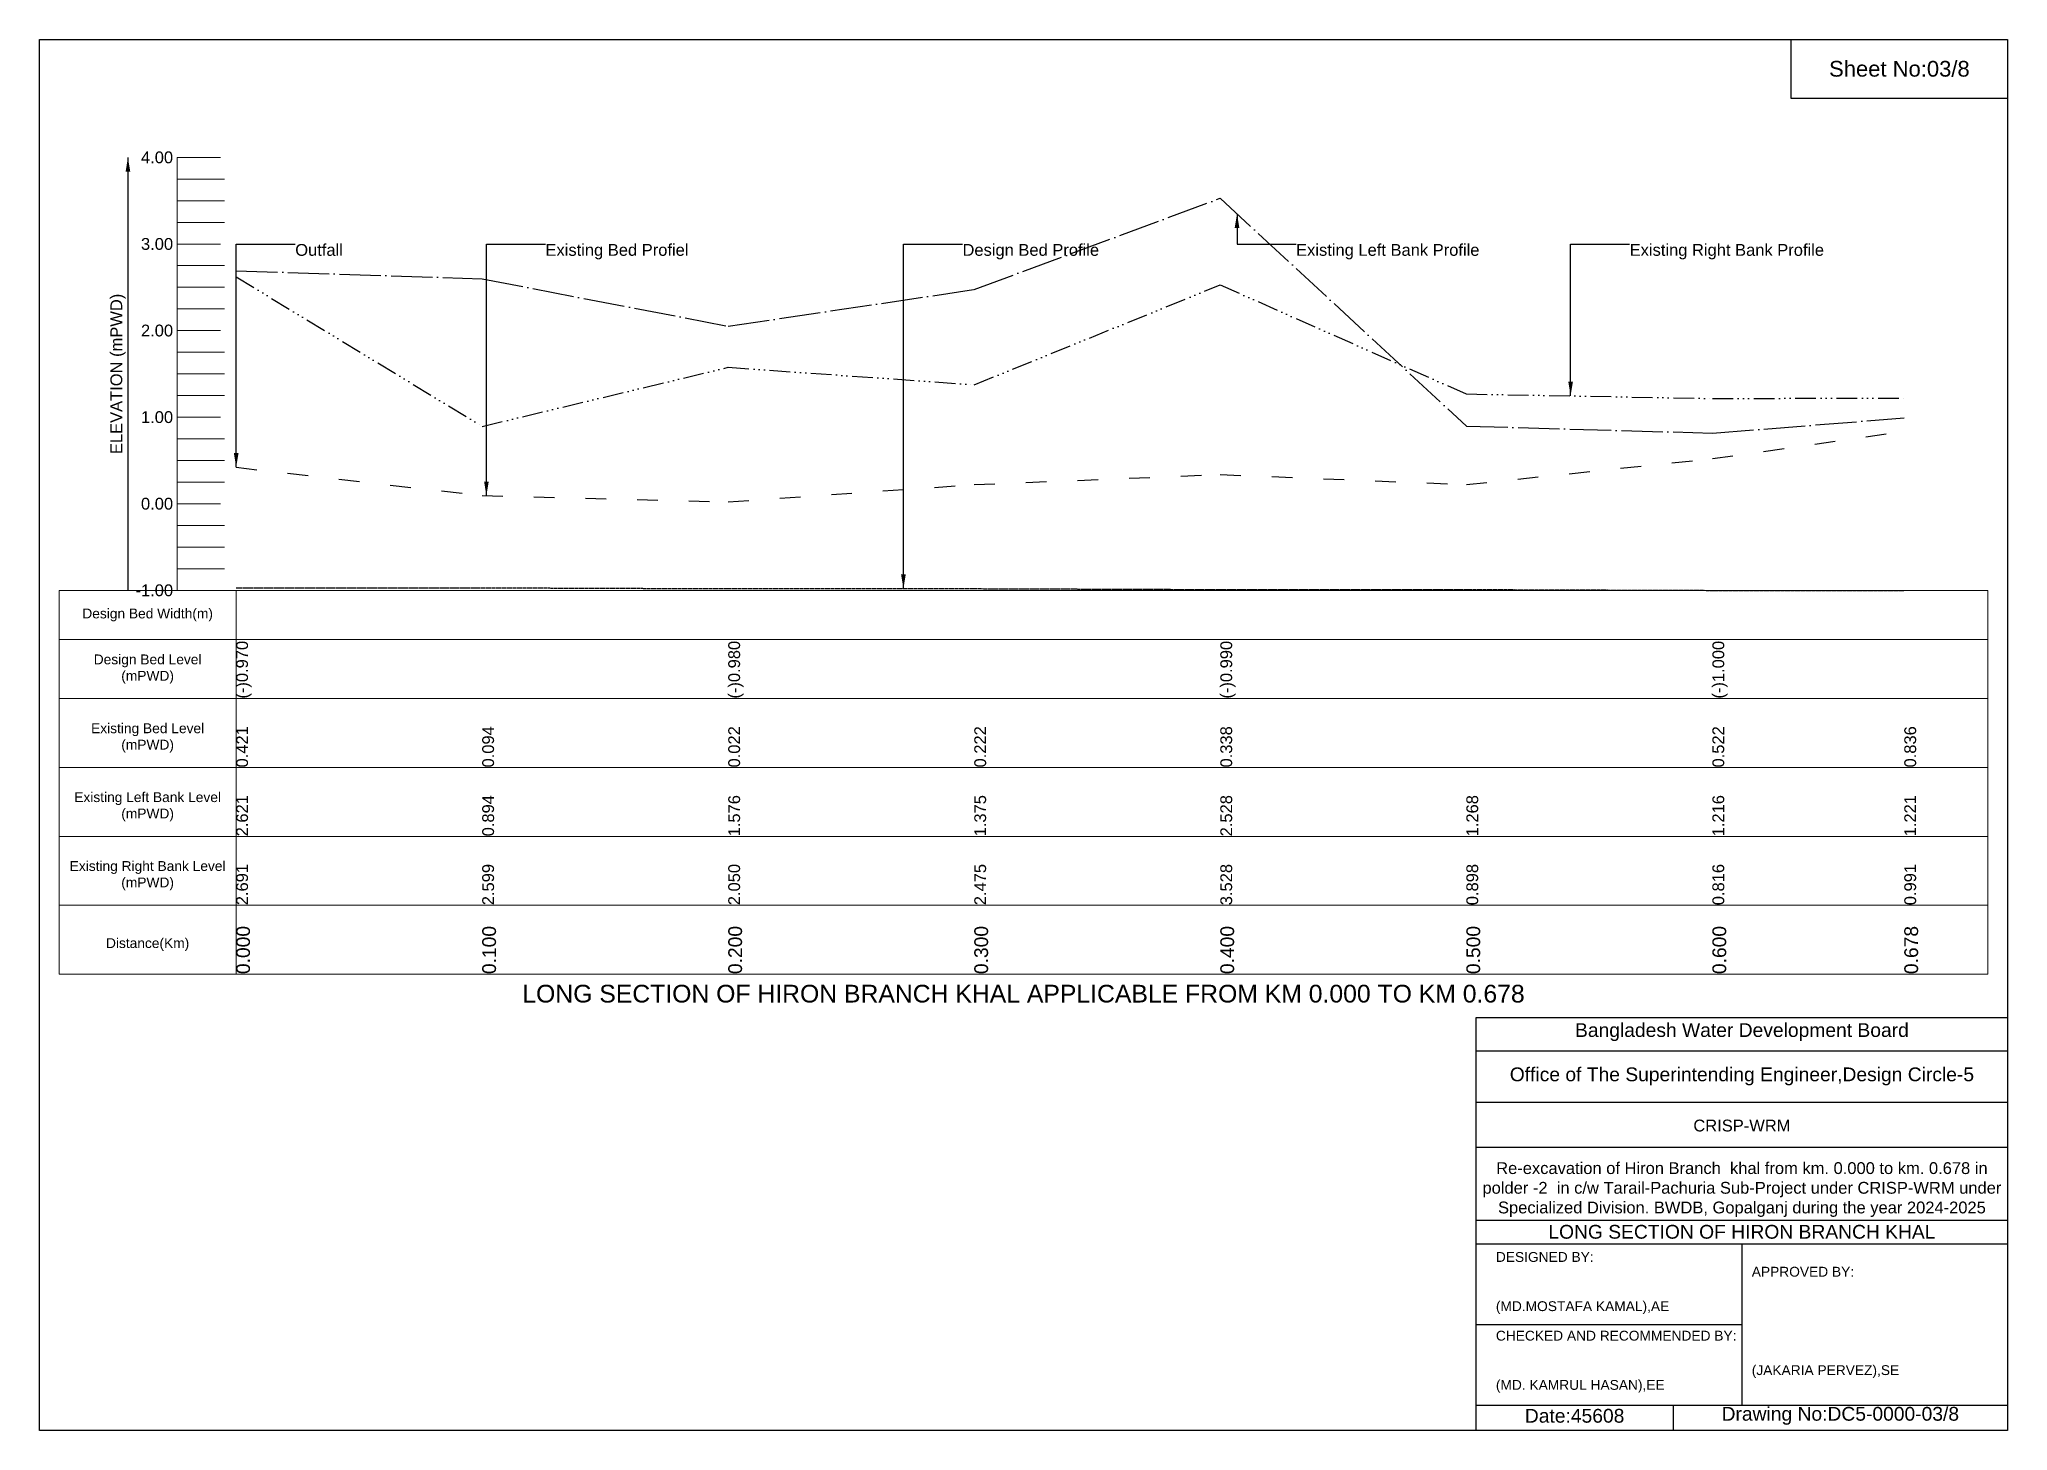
# Model space of a CAD drawing. Header units: inches. Extents: x 91000 to 178000, y -5656 to 8018.
# Drawn here: x 120000 to 128000, y -5656 to 0 of the extents above; entities that cross this region are included whole.
import ezdxf

# ---------------------------------------------------------------- set-up
doc = ezdxf.new("R2010")
doc.units = ezdxf.units.IN
doc.header["$LTSCALE"] = 7
doc.header["$MEASUREMENT"] = 0
for name, pattern in [('ACAD_ISO03W100', [30, 12, -18]), ('ACAD_ISO04W100', [30, 24, -3, 0, -3]), ('ACAD_ISO14W100', [24, 12, -3, 0, -3, 0, -3, 0, -3]), ('CENTER', [2, 1.25, -0.25, 0.25, -0.25])]:
    doc.linetypes.add(name, pattern=pattern)
for name, color, linetype, lineweight in [('Design Bed Level Long Section', 7, 'CENTER', 25), ('Existing Bed Level for Long Section', 7, 'ACAD_ISO03W100', 25), ('Existing Left Bank of Long section', 7, 'ACAD_ISO04W100', 25), ('Existing Right Bank of Long Section', 7, 'ACAD_ISO14W100', 25), ('Long Section Border', 7, 'Continuous', 9), ('Long Section Labels', 7, 'Continuous', 9), ('Vscale for Long Section', 7, 'Continuous', 9)]:
    doc.layers.add(name, color=color, linetype=linetype, lineweight=lineweight)
doc.styles.get("Standard").update_dxf_attribs({"font": 'arial.ttf'})
doc.dimstyles.get("Standard").update_dxf_attribs({"dimtxt": 0.18, "dimasz": 0.18, "dimexe": 0.18, "dimexo": 0.0625, "dimgap": 0.09, "dimtad": 0, "dimtih": 1, "dimtoh": 1, "dimdec": 4, "dimzin": 0, "dimdsep": 46, "dimtxsty": 'Standard', "dimcen": 0.09, "dimadec": 0, "dimazin": 0, "dimtfac": 1, "dimtdec": 4, "dimtofl": 0, "dimtmove": 0, "dimatfit": 3, "dimfxl": 1, "dimtolj": 1, "dimtzin": 0, "dimarcsym": 0})

msp = doc.modelspace()

# ---------------------------------------------------------------- texts
at = {"attachment_point": 5}
for s, insert, char_height in [('Sheet No:03/8', (127560, -120), 64), ('Bangladesh Water Development Board', (126920, -4036), 56), ('Office of The Superintending Engineer,Design Circle-5', (126920, -4216), 56)]:
    msp.add_mtext(s, dxfattribs=dict(at, insert=insert, char_height=char_height))
for s, insert, char_height, width, attachment_point in [('CRISP-WRM', (126920, -4416), 48, 2240, 5), ('Re-excavation of Hiron Branch  khal from km. 0.000 to km. 0.678 in polder -2  in c/w Tarail-Pachuria Sub-Project under CRISP-WRM under Specialized Division. BWDB, Gopalganj during the year 2024-2025', (126920, -4676), 48, 2160, 5), ('LONG SECTION OF HIRON BRANCH KHAL', (126920, -4848), 56, 2240, 5), ('DESIGNED BY:^J^J^J(MD.MOSTAFA KAMAL),AE', (125920, -5056), 40, 1120, 4), ('APPROVED BY:^J^J^J^J^J^J(JAKARIA PERVEZ),SE', (126960, -5216), 40, 1120, 4), ('CHECKED AND RECOMMENDED BY:^J^J^J(MD. KAMRUL HASAN),EE', (125920, -5376), 40, 1120, 4), ('Date:45608', (126240, -5596), 56, 1120, 5), ('Drawing No:DC5-0000-03/8', (127320, -5596), 56, 1760, 5)]:
    msp.add_mtext(s, dxfattribs=dict(insert=insert, char_height=char_height, width=width, attachment_point=attachment_point))
at = {"layer": 'Long Section Border', "attachment_point": 5}
for s, insert, char_height in [('Design Bed Width(m)', (120440, -2340), 40), ('Design Bed Level^J(mPWD)', (120440, -2560), 40), ('Existing Bed Level^J(mPWD)', (120440, -2840), 40), ('Existing Left Bank Level^J(mPWD)', (120440, -3120), 40), ('Existing Right Bank Level^J(mPWD)', (120440, -3400), 40), ('Distance(Km)', (120440, -3680), 40), ('LONG SECTION OF HIRON BRANCH KHAL APPLICABLE FROM KM 0.000 TO KM 0.678', (124000, -3880), 72)]:
    msp.add_mtext(s, dxfattribs=dict(at, insert=insert, char_height=char_height))
at = {"layer": 'Long Section Labels', "char_height": 48, "attachment_point": 1}
for s, insert in [('Outfall', (121040, -832)), ('Existing Bed Profiel', (122057, -832)), ('Design Bed Profile', (123752, -832)), ('Existing Left Bank Profile', (125107.9, -832)), ('Existing Right Bank Profile', (126463.7, -832))]:
    msp.add_mtext(s, dxfattribs=dict(at, insert=insert))
at = {"layer": 'Vscale for Long Section', "char_height": 48, "attachment_point": 6}
for s, insert in [('4.00', (120543.5, -480)), ('3.00', (120543.5, -832)), ('2.00', (120543.5, -1184)), ('1.00', (120543.5, -1536)), ('0.00', (120543.5, -1888)), ('-1.00', (120543.5, -2240))]:
    msp.add_mtext(s, dxfattribs=dict(at, insert=insert))
at = {"layer": 'Vscale for Long Section', "rotation": 90}
for s, insert, char_height, attachment_point in [('ELEVATION (mPWD)', (120320, -1360), 48, 5), ('(-)0.970', (120800, -2680), 48, 1), ('(-)0.970', (120800, -2680), 48, 1), ('(-)0.980', (122800, -2680), 48, 1), ('(-)0.980', (122800, -2680), 48, 1), ('(-)0.990', (124800, -2680), 48, 1), ('(-)0.990', (124800, -2680), 48, 1), ('(-)1.000', (126800, -2680), 48, 1), ('(-)1.000', (126800, -2680), 48, 1), ('0.421', (120800, -2960), 48, 1), ('0.094', (121800, -2960), 48, 1), ('0.022', (122800, -2960), 48, 1), ('0.222', (123800, -2960), 48, 1), ('0.222', (123800, -2960), 48, 1), ('0.338', (124800, -2960), 48, 1), ('0.522', (126800, -2960), 48, 1), ('0.836', (127580, -2960), 48, 1), ('2.621', (120800, -3240), 48, 1), ('0.894', (121800, -3240), 48, 1), ('1.576', (122800, -3240), 48, 1), ('1.375', (123800, -3240), 48, 1), ('2.528', (124800, -3240), 48, 1), ('1.268', (125800, -3240), 48, 1), ('1.216', (126800, -3240), 48, 1), ('1.221', (127580, -3240), 48, 1), ('2.691', (120800, -3520), 48, 1), ('2.599', (121800, -3520), 48, 1), ('2.050', (122800, -3520), 48, 1), ('2.475', (123800, -3520), 48, 1), ('3.528', (124800, -3520), 48, 1), ('0.898', (125800, -3520), 48, 1), ('0.816', (126800, -3520), 48, 1), ('0.991', (127580, -3520), 48, 1), ('0.000', (120800, -3800), 56, 1), ('0.100', (121800, -3800), 56, 1), ('0.200', (122800, -3800), 56, 1), ('0.300', (123800, -3800), 56, 1), ('0.400', (124800, -3800), 56, 1), ('0.500', (125800, -3800), 56, 1), ('0.600', (126800, -3800), 56, 1), ('0.678', (127580, -3800), 56, 1)]:
    msp.add_mtext(s, dxfattribs=dict(at, insert=insert, char_height=char_height, attachment_point=attachment_point))

# ---------------------------------------------------------------- linework, layer by layer
for points in [[(120000, 0), (128000, 0), (128000, -5656), (120000, -5656)], [(127120, 0), (128000, 0), (128000, -240), (127120, -240)]]:
    msp.add_lwpolyline(points, close=True)
for points in [[(125840, -5656), (125840, -3976), (128000, -3976)], [(125840, -4112), (128000, -4112)], [(125840, -4320), (128000, -4320)], [(125840, -4504), (128000, -4504)], [(125840, -4800), (128000, -4800)], [(125840, -4896), (128000, -4896)], [(126920, -4896), (126920, -5552)], [(125840, -5224), (126920, -5224)], [(125840, -5552), (128000, -5552)], [(126640, -5552), (126640, -5656)]]:
    msp.add_lwpolyline(points)
at = {"layer": 'Design Bed Level Long Section'}
msp.add_lwpolyline([(120800, -2229.4), (121800, -2229.4), (122800, -2233), (123800, -2233), (124800, -2236.5), (125800, -2236.5), (126800, -2240), (127580, -2240)], dxfattribs=at)
at = {"layer": 'Existing Bed Level for Long Section'}
msp.add_lwpolyline([(120800, -1739.8), (121800, -1854.9), (122800, -1880.3), (123800, -1809.9), (124800, -1769), (125800, -1809.9), (126800, -1704.3), (127580, -1593.7)], dxfattribs=at)
at = {"layer": 'Existing Left Bank of Long section'}
msp.add_lwpolyline([(120800, -940.8), (121800, -973.2), (122800, -1166.4), (123800, -1016.8), (124800, -646.1), (125800, -1571.9), (126800, -1600.8), (127580, -1539.2)], dxfattribs=at)
at = {"layer": 'Existing Right Bank of Long Section'}
msp.add_lwpolyline([(120800, -965.4), (121800, -1573.3), (122800, -1333.2), (123800, -1404), (124800, -998.1), (125800, -1441.7), (126800, -1460), (127580, -1458.2)], dxfattribs=at)
at = {"layer": 'Long Section Border'}
msp.add_lwpolyline([(120080, -2240), (127920, -2240), (127920, -3800), (120080, -3800)], close=True, dxfattribs=at)
for points in [[(120800, -2240), (120800, -3800)], [(120080, -2440), (127920, -2440)], [(120080, -2680), (127920, -2680)], [(120080, -2960), (127920, -2960)], [(120080, -3240), (127920, -3240)], [(120080, -3520), (127920, -3520)]]:
    msp.add_lwpolyline(points, dxfattribs=at)
at = {"layer": 'Vscale for Long Section'}
for points in [[(120560, -2240), (120560, -1888), (120560, -1536), (120560, -1184), (120560, -832), (120560, -480)], [(120560, -480), (120736, -480)], [(120560, -568), (120752, -568)], [(120560, -656), (120752, -656)], [(120560, -744), (120752, -744)], [(120560, -832), (120736, -832)], [(120560, -920), (120752, -920)], [(120560, -1008), (120752, -1008)], [(120560, -1096), (120752, -1096)], [(120560, -1184), (120736, -1184)], [(120560, -1272), (120752, -1272)], [(120560, -1360), (120752, -1360)], [(120560, -1448), (120752, -1448)], [(120560, -1536), (120736, -1536)], [(120560, -1624), (120752, -1624)], [(120560, -1712), (120752, -1712)], [(120560, -1800), (120752, -1800)], [(120560, -1888), (120736, -1888)], [(120560, -1976), (120752, -1976)], [(120560, -2064), (120752, -2064)], [(120560, -2152), (120752, -2152)], [(120560, -2240), (120736, -2240)]]:
    msp.add_lwpolyline(points, dxfattribs=at)

msp.set_redraw_order([(e.dxf.handle, doc.entitydb.next_handle()) for e in msp.query("TEXT MTEXT ATTDEF DIMENSION ARC_DIMENSION")])  # texts and dimensions are drawn at this point

# ---------------------------------------------------------------- leaders
at = {"layer": 'Long Section Labels', "annotation_type": 0, "has_hookline": 1, "hookline_direction": 0}
for points, text_width in [([(124867.9, -709), (124867.9, -832), (125107.8, -832)], 737.4), ([(120800, -1739.8), (120800, -832), (121039.9, -832)], 185.8), ([(121817, -1855.3), (121817, -832), (122056.9, -832)], 571.4), ([(123512, -2233), (123512, -832), (123751.9, -832)], 547.4), ([(126223.7, -1449.4), (126223.7, -832), (126463.6, -832)], 782)]:
    msp.add_leader(points, dimstyle='Standard', override={"dimasz": 57.6}, dxfattribs=dict(at, text_width=text_width))
at = {"layer": 'Vscale for Long Section'}
msp.add_leader([(120360, -480), (120360, -2240)], dimstyle='Standard', override={"dimasz": 57.6}, dxfattribs=at)

doc.saveas('drawing.dxf')
